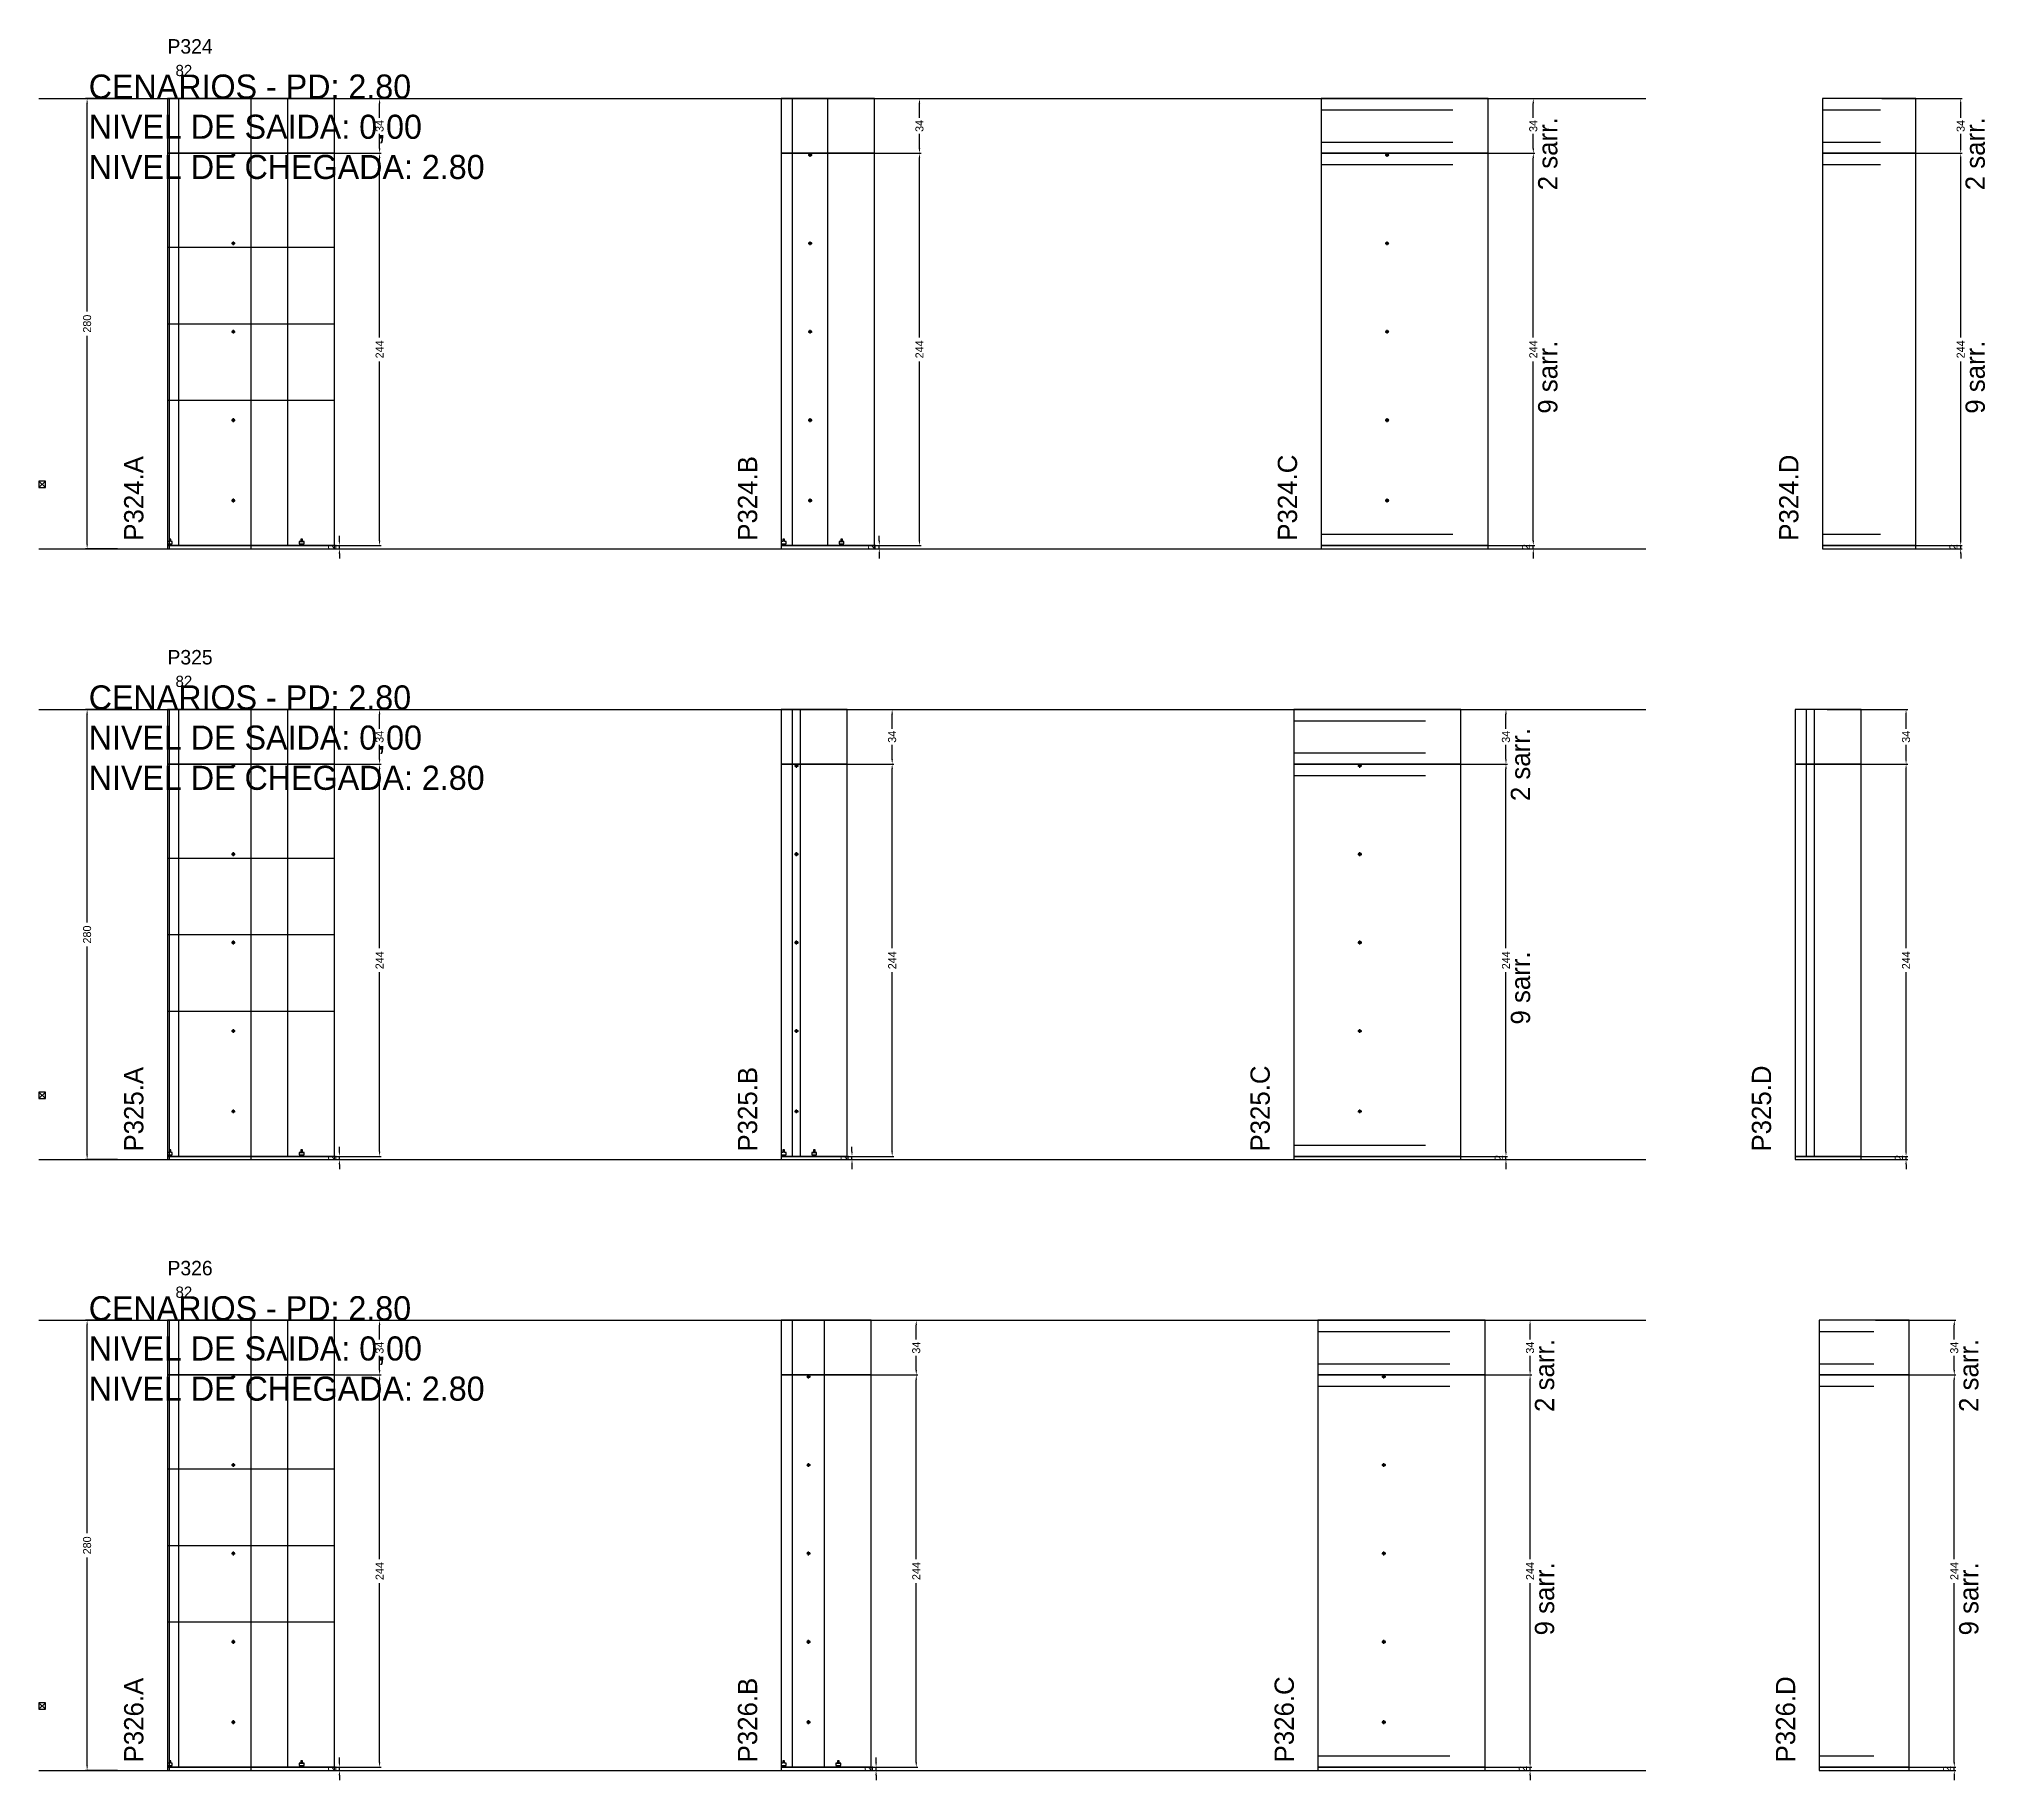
# Model space of a CAD drawing. Header units: centimetres. Extents: x -12000 to 4089, y -6086 to 2114.
# Drawn here: x -7000 to -5789, y -3806 to -2723 of the extents above; entities that cross this region are included whole.
import ezdxf

# ---------------------------------------------------------------- set-up
doc = ezdxf.new("R2010")
doc.units = ezdxf.units.CM
doc.linetypes.add('DASHED', pattern=[2, -2])
for name, color, linetype in [('CHAPA', 140, 'Continuous'), ('COTA', 241, 'Continuous'), ('COTAS FURACAO', 16, 'Continuous'), ('Madeira', 30, 'Continuous'), ('MEIO_PONT', 160, 'Continuous'), ('NOMENCLATURA', 7, 'Continuous'), ('Nível', 160, 'Continuous'), ('Painéis', 200, 'Continuous'), ('Perfil Metálico', 150, 'Continuous'), ('SARR_2.2x7', 40, 'Continuous'), ('texto', 7, 'Continuous'), ('TEXTO_GERAL', 7, 'Continuous')]:
    doc.layers.add(name, color=color, linetype=linetype)
doc.dimstyles.new('PAINEL-NOVA', dxfattribs={"dimtxt": 5, "dimasz": 3, "dimexe": 1, "dimexo": 1, "dimgap": 1, "dimtad": 1, "dimcen": 2.5, "dimazin": 3, "dimtfac": 1, "dimtmove": 0, "dimatfit": 3})

msp = doc.modelspace()

# ---------------------------------------------------------------- texts
at = {"layer": 'NOMENCLATURA'}
for s, p in [('CENARIOS - PD: 2.80', (-6969, -2760)), ('NIVEL DE SAIDA: 0,00', (-6969, -2785)), ('NIVEL DE CHEGADA: 2.80', (-6969, -2810)), ('CENARIOS - PD: 2.80', (-6969, -3140)), ('NIVEL DE SAIDA: 0,00', (-6969, -3165)), ('NIVEL DE CHEGADA: 2.80', (-6969, -3190)), ('CENARIOS - PD: 2.80', (-6969, -3520)), ('NIVEL DE SAIDA: 0,00', (-6969, -3545)), ('NIVEL DE CHEGADA: 2.80', (-6969, -3570))]:
    msp.add_text(s, height=15, dxfattribs=at).set_placement(p)
for s, p in [('2 sarr.', (-6055, -2817)), ('2 sarr.', (-5789, -2817)), ('9 sarr.', (-6055, -2956)), ('9 sarr.', (-5789, -2956)), ('P324.A', (-6935, -3035)), ('P324.B', (-6553, -3035)), ('P324.C', (-6217, -3035)), ('P324.D', (-5905, -3035)), ('2 sarr.', (-6072, -3197)), ('9 sarr.', (-6072, -3336)), ('P325.A', (-6935, -3415)), ('P325.B', (-6553, -3415)), ('P325.C', (-6234, -3415)), ('P325.D', (-5922, -3415)), ('2 sarr.', (-6057, -3577)), ('2 sarr.', (-5793, -3577)), ('9 sarr.', (-6057, -3716)), ('9 sarr.', (-5793, -3716)), ('P326.A', (-6935, -3795)), ('P326.C', (-6219, -3795)), ('P326.D', (-5907, -3795)), ('P326.B', (-6553, -3795))]:
    msp.add_text(s, height=12, rotation=90, dxfattribs=at).set_placement(p)
at = {"layer": 'texto'}
for p in [(-6915, -2746), (-6915, -3126), (-6915, -3506)]:
    msp.add_text('82', height=7, dxfattribs=at).set_placement(p)
at = {"layer": 'TEXTO_GERAL'}
for s, p in [('P324', (-6920, -2732)), ('P325', (-6920, -3112)), ('P326', (-6920, -3492))]:
    msp.add_text(s, height=9, dxfattribs=at).set_placement(p)

# ---------------------------------------------------------------- blocks, each defined once
blk = doc.blocks.new('_CLOSEDFILLED')
at = {"color": 0, "linetype": 'BYBLOCK'}
blk.add_solid([(-1, 0.16), (0, 0), (-1, -0.16)], dxfattribs=at)
blk = doc.blocks.new('*D235')
for p, q in [((-6951, -3520), (-6971, -3520)), ((-6970, -3652.5), (-6970, -3523)), ((-6970, -3797), (-6970, -3667.5)), ((-6951, -3800), (-6971, -3800))]:
    blk.add_line(p, q)
at = {"layer": 'Defpoints'}
for p in [(-6950, -3520), (-6970, -3800), (-6950, -3800)]:
    blk.add_point(p, dxfattribs=at)
at = {"layer": 'COTA', "xscale": 3, "yscale": 3}
for p, rotation in [((-6970, -3520), 90), ((-6970, -3800), 270)]:
    blk.add_blockref('_CLOSEDFILLED', p, dxfattribs=dict(at, rotation=rotation))
at = {"layer": 'COTA', "insert": (-6970, -3660), "char_height": 5, "attachment_point": 5, "rotation": 90}
blk.add_mtext('280', dxfattribs=at)
blk = doc.blocks.new('MULDURA')
at = {"layer": 'Paineis'}
for p, q in [((0, 0), (4, 4)), ((4, 0), (0, 4))]:
    blk.add_line(p, q, dxfattribs=at)
blk.add_lwpolyline([(0, 0), (4, 0), (4, 4), (0, 4)], close=True, dxfattribs=at)
blk = doc.blocks.new('*D237')
for p, q in [((-6837, -3554), (-6787, -3554)), ((-6788, -3668.5), (-6788, -3557)), ((-6788, -3795), (-6788, -3683.5)), ((-6837, -3798), (-6787, -3798))]:
    blk.add_line(p, q)
at = {"layer": 'Defpoints'}
for p in [(-6838, -3554), (-6838, -3798), (-6788, -3798)]:
    blk.add_point(p, dxfattribs=at)
at = {"layer": 'COTA', "xscale": 3, "yscale": 3}
for p, rotation in [((-6788, -3554), 90), ((-6788, -3798), 270)]:
    blk.add_blockref('_CLOSEDFILLED', p, dxfattribs=dict(at, rotation=rotation))
at = {"layer": 'COTA', "insert": (-6788, -3676), "char_height": 5, "attachment_point": 5, "rotation": 90}
blk.add_mtext('244', dxfattribs=at)
blk = doc.blocks.new('*D238')
for p, q in [((-6837, -3520), (-6787, -3520)), ((-6788, -3532), (-6788, -3523)), ((-6788, -3551), (-6788, -3542)), ((-6837, -3554), (-6787, -3554))]:
    blk.add_line(p, q)
at = {"layer": 'Defpoints'}
for p in [(-6838, -3520), (-6838, -3554), (-6788, -3554)]:
    blk.add_point(p, dxfattribs=at)
at = {"layer": 'COTA', "xscale": 3, "yscale": 3}
for p, rotation in [((-6788, -3520), 90), ((-6788, -3554), 270)]:
    blk.add_blockref('_CLOSEDFILLED', p, dxfattribs=dict(at, rotation=rotation))
at = {"layer": 'COTA', "insert": (-6788, -3537), "char_height": 5, "attachment_point": 5, "rotation": 90}
blk.add_mtext('34', dxfattribs=at)
blk = doc.blocks.new('SLIPTEE')
at = {"layer": 'Paineis'}
blk.add_lwpolyline([(0, 0), (3, 0), (3, 1.5), (2, 1.5), (2, 3), (1, 3), (1, 1.5), (0, 1.5)], close=True, dxfattribs=at)
blk = doc.blocks.new('SLIPTDD')
at = {"layer": 'Paineis'}
blk.add_line((0, 1.5), (3, 1.5), dxfattribs=at)
blk.add_lwpolyline([(0, 0), (3, 0), (3, 1.5), (2, 1.5), (2, 3), (1, 3), (1, 1.5), (0, 1.5)], close=True, dxfattribs=at)
blk = doc.blocks.new('furacao')
at = {"layer": 'COTAS FURACAO'}
for p, q in [((-1.2, 0), (1.2, 0)), ((0, -1.2), (0, 1.2))]:
    blk.add_line(p, q, dxfattribs=at)
blk.add_circle((0, 0), 0.8, dxfattribs=at)
blk = doc.blocks.new('*D240')
for p, q in [((-6503, -3554), (-6453, -3554)), ((-6454, -3668.5), (-6454, -3557)), ((-6454, -3795), (-6454, -3683.5)), ((-6503, -3798), (-6453, -3798))]:
    blk.add_line(p, q)
at = {"layer": 'Defpoints'}
for p in [(-6504, -3554), (-6504, -3798), (-6454, -3798)]:
    blk.add_point(p, dxfattribs=at)
at = {"layer": 'COTA', "xscale": 3, "yscale": 3}
for p, rotation in [((-6454, -3554), 90), ((-6454, -3798), 270)]:
    blk.add_blockref('_CLOSEDFILLED', p, dxfattribs=dict(at, rotation=rotation))
at = {"layer": 'COTA', "insert": (-6454, -3676), "char_height": 5, "attachment_point": 5, "rotation": 90}
blk.add_mtext('244', dxfattribs=at)
blk = doc.blocks.new('*D241')
for p, q in [((-6503, -3520), (-6453, -3520)), ((-6454, -3532), (-6454, -3523)), ((-6454, -3551), (-6454, -3542)), ((-6503, -3554), (-6453, -3554))]:
    blk.add_line(p, q)
at = {"layer": 'Defpoints'}
for p in [(-6504, -3520), (-6504, -3554), (-6454, -3554)]:
    blk.add_point(p, dxfattribs=at)
at = {"layer": 'COTA', "xscale": 3, "yscale": 3}
for p, rotation in [((-6454, -3520), 90), ((-6454, -3554), 270)]:
    blk.add_blockref('_CLOSEDFILLED', p, dxfattribs=dict(at, rotation=rotation))
at = {"layer": 'COTA', "insert": (-6454, -3537), "char_height": 5, "attachment_point": 5, "rotation": 90}
blk.add_mtext('34', dxfattribs=at)
blk = doc.blocks.new('*D243')
for p, q in [((-6121, -3554), (-6071, -3554)), ((-6072, -3668.5), (-6072, -3557)), ((-6072, -3795), (-6072, -3683.5)), ((-6121, -3798), (-6071, -3798))]:
    blk.add_line(p, q)
at = {"layer": 'Defpoints'}
for p in [(-6122, -3554), (-6122, -3798), (-6072, -3798)]:
    blk.add_point(p, dxfattribs=at)
at = {"layer": 'COTA', "xscale": 3, "yscale": 3}
for p, rotation in [((-6072, -3554), 90), ((-6072, -3798), 270)]:
    blk.add_blockref('_CLOSEDFILLED', p, dxfattribs=dict(at, rotation=rotation))
at = {"layer": 'COTA', "insert": (-6072, -3676), "char_height": 5, "attachment_point": 5, "rotation": 90}
blk.add_mtext('244', dxfattribs=at)
blk = doc.blocks.new('*D244')
for p, q in [((-6121, -3520), (-6071, -3520)), ((-6072, -3532), (-6072, -3523)), ((-6072, -3551), (-6072, -3542)), ((-6121, -3554), (-6071, -3554))]:
    blk.add_line(p, q)
at = {"layer": 'Defpoints'}
for p in [(-6122, -3520), (-6122, -3554), (-6072, -3554)]:
    blk.add_point(p, dxfattribs=at)
at = {"layer": 'COTA', "xscale": 3, "yscale": 3}
for p, rotation in [((-6072, -3520), 90), ((-6072, -3554), 270)]:
    blk.add_blockref('_CLOSEDFILLED', p, dxfattribs=dict(at, rotation=rotation))
at = {"layer": 'COTA', "insert": (-6072, -3537), "char_height": 5, "attachment_point": 5, "rotation": 90}
blk.add_mtext('34', dxfattribs=at)
blk = doc.blocks.new('*D246')
for p, q in [((-5857, -3554), (-5807, -3554)), ((-5808, -3668.5), (-5808, -3557)), ((-5808, -3795), (-5808, -3683.5)), ((-5857, -3798), (-5807, -3798))]:
    blk.add_line(p, q)
at = {"layer": 'Defpoints'}
for p in [(-5858, -3554), (-5858, -3798), (-5808, -3798)]:
    blk.add_point(p, dxfattribs=at)
at = {"layer": 'COTA', "xscale": 3, "yscale": 3}
for p, rotation in [((-5808, -3554), 90), ((-5808, -3798), 270)]:
    blk.add_blockref('_CLOSEDFILLED', p, dxfattribs=dict(at, rotation=rotation))
at = {"layer": 'COTA', "insert": (-5808, -3676), "char_height": 5, "attachment_point": 5, "rotation": 90}
blk.add_mtext('244', dxfattribs=at)
blk = doc.blocks.new('*D247')
for p, q in [((-5857, -3520), (-5807, -3520)), ((-5808, -3532), (-5808, -3523)), ((-5808, -3551), (-5808, -3542)), ((-5857, -3554), (-5807, -3554))]:
    blk.add_line(p, q)
at = {"layer": 'Defpoints'}
for p in [(-5858, -3520), (-5858, -3554), (-5808, -3554)]:
    blk.add_point(p, dxfattribs=at)
at = {"layer": 'COTA', "xscale": 3, "yscale": 3}
for p, rotation in [((-5808, -3520), 90), ((-5808, -3554), 270)]:
    blk.add_blockref('_CLOSEDFILLED', p, dxfattribs=dict(at, rotation=rotation))
at = {"layer": 'COTA', "insert": (-5808, -3537), "char_height": 5, "attachment_point": 5, "rotation": 90}
blk.add_mtext('34', dxfattribs=at)
blk = doc.blocks.new('*D209')
for p, q in [((-6951, -3140), (-6971, -3140)), ((-6970, -3272.5), (-6970, -3143)), ((-6970, -3417), (-6970, -3287.5)), ((-6951, -3420), (-6971, -3420))]:
    blk.add_line(p, q)
at = {"layer": 'Defpoints'}
for p in [(-6950, -3140), (-6970, -3420), (-6950, -3420)]:
    blk.add_point(p, dxfattribs=at)
at = {"layer": 'COTA', "xscale": 3, "yscale": 3}
for p, rotation in [((-6970, -3140), 90), ((-6970, -3420), 270)]:
    blk.add_blockref('_CLOSEDFILLED', p, dxfattribs=dict(at, rotation=rotation))
at = {"layer": 'COTA', "insert": (-6970, -3280), "char_height": 5, "attachment_point": 5, "rotation": 90}
blk.add_mtext('280', dxfattribs=at)
blk = doc.blocks.new('*D211')
for p, q in [((-6837, -3174), (-6787, -3174)), ((-6788, -3288.5), (-6788, -3177)), ((-6788, -3415), (-6788, -3303.5)), ((-6837, -3418), (-6787, -3418))]:
    blk.add_line(p, q)
at = {"layer": 'Defpoints'}
for p in [(-6838, -3174), (-6838, -3418), (-6788, -3418)]:
    blk.add_point(p, dxfattribs=at)
at = {"layer": 'COTA', "xscale": 3, "yscale": 3}
for p, rotation in [((-6788, -3174), 90), ((-6788, -3418), 270)]:
    blk.add_blockref('_CLOSEDFILLED', p, dxfattribs=dict(at, rotation=rotation))
at = {"layer": 'COTA', "insert": (-6788, -3296), "char_height": 5, "attachment_point": 5, "rotation": 90}
blk.add_mtext('244', dxfattribs=at)
blk = doc.blocks.new('*D212')
for p, q in [((-6837, -3140), (-6787, -3140)), ((-6788, -3152), (-6788, -3143)), ((-6788, -3171), (-6788, -3162)), ((-6837, -3174), (-6787, -3174))]:
    blk.add_line(p, q)
at = {"layer": 'Defpoints'}
for p in [(-6838, -3140), (-6838, -3174), (-6788, -3174)]:
    blk.add_point(p, dxfattribs=at)
at = {"layer": 'COTA', "xscale": 3, "yscale": 3}
for p, rotation in [((-6788, -3140), 90), ((-6788, -3174), 270)]:
    blk.add_blockref('_CLOSEDFILLED', p, dxfattribs=dict(at, rotation=rotation))
at = {"layer": 'COTA', "insert": (-6788, -3157), "char_height": 5, "attachment_point": 5, "rotation": 90}
blk.add_mtext('34', dxfattribs=at)
blk = doc.blocks.new('*D214')
for p, q in [((-6518, -3174), (-6468, -3174)), ((-6469, -3288.5), (-6469, -3177)), ((-6469, -3415), (-6469, -3303.5)), ((-6518, -3418), (-6468, -3418))]:
    blk.add_line(p, q)
at = {"layer": 'Defpoints'}
for p in [(-6519, -3174), (-6519, -3418), (-6469, -3418)]:
    blk.add_point(p, dxfattribs=at)
at = {"layer": 'COTA', "xscale": 3, "yscale": 3}
for p, rotation in [((-6469, -3174), 90), ((-6469, -3418), 270)]:
    blk.add_blockref('_CLOSEDFILLED', p, dxfattribs=dict(at, rotation=rotation))
at = {"layer": 'COTA', "insert": (-6469, -3296), "char_height": 5, "attachment_point": 5, "rotation": 90}
blk.add_mtext('244', dxfattribs=at)
blk = doc.blocks.new('*D215')
for p, q in [((-6518, -3140), (-6468, -3140)), ((-6469, -3152), (-6469, -3143)), ((-6469, -3171), (-6469, -3162)), ((-6518, -3174), (-6468, -3174))]:
    blk.add_line(p, q)
at = {"layer": 'Defpoints'}
for p in [(-6519, -3140), (-6519, -3174), (-6469, -3174)]:
    blk.add_point(p, dxfattribs=at)
at = {"layer": 'COTA', "xscale": 3, "yscale": 3}
for p, rotation in [((-6469, -3140), 90), ((-6469, -3174), 270)]:
    blk.add_blockref('_CLOSEDFILLED', p, dxfattribs=dict(at, rotation=rotation))
at = {"layer": 'COTA', "insert": (-6469, -3157), "char_height": 5, "attachment_point": 5, "rotation": 90}
blk.add_mtext('34', dxfattribs=at)
blk = doc.blocks.new('*D217')
for p, q in [((-6136, -3174), (-6086, -3174)), ((-6087, -3288.5), (-6087, -3177)), ((-6087, -3415), (-6087, -3303.5)), ((-6136, -3418), (-6086, -3418))]:
    blk.add_line(p, q)
at = {"layer": 'Defpoints'}
for p in [(-6137, -3174), (-6137, -3418), (-6087, -3418)]:
    blk.add_point(p, dxfattribs=at)
at = {"layer": 'COTA', "xscale": 3, "yscale": 3}
for p, rotation in [((-6087, -3174), 90), ((-6087, -3418), 270)]:
    blk.add_blockref('_CLOSEDFILLED', p, dxfattribs=dict(at, rotation=rotation))
at = {"layer": 'COTA', "insert": (-6087, -3296), "char_height": 5, "attachment_point": 5, "rotation": 90}
blk.add_mtext('244', dxfattribs=at)
blk = doc.blocks.new('*D218')
for p, q in [((-6136, -3140), (-6086, -3140)), ((-6087, -3152), (-6087, -3143)), ((-6087, -3171), (-6087, -3162)), ((-6136, -3174), (-6086, -3174))]:
    blk.add_line(p, q)
at = {"layer": 'Defpoints'}
for p in [(-6137, -3140), (-6137, -3174), (-6087, -3174)]:
    blk.add_point(p, dxfattribs=at)
at = {"layer": 'COTA', "xscale": 3, "yscale": 3}
for p, rotation in [((-6087, -3140), 90), ((-6087, -3174), 270)]:
    blk.add_blockref('_CLOSEDFILLED', p, dxfattribs=dict(at, rotation=rotation))
at = {"layer": 'COTA', "insert": (-6087, -3157), "char_height": 5, "attachment_point": 5, "rotation": 90}
blk.add_mtext('34', dxfattribs=at)
blk = doc.blocks.new('*D220')
for p, q in [((-5887, -3174), (-5837, -3174)), ((-5838, -3288.5), (-5838, -3177)), ((-5838, -3415), (-5838, -3303.5)), ((-5887, -3418), (-5837, -3418))]:
    blk.add_line(p, q)
at = {"layer": 'Defpoints'}
for p in [(-5888, -3174), (-5888, -3418), (-5838, -3418)]:
    blk.add_point(p, dxfattribs=at)
at = {"layer": 'COTA', "xscale": 3, "yscale": 3}
for p, rotation in [((-5838, -3174), 90), ((-5838, -3418), 270)]:
    blk.add_blockref('_CLOSEDFILLED', p, dxfattribs=dict(at, rotation=rotation))
at = {"layer": 'COTA', "insert": (-5838, -3296), "char_height": 5, "attachment_point": 5, "rotation": 90}
blk.add_mtext('244', dxfattribs=at)
blk = doc.blocks.new('*D221')
for p, q in [((-5887, -3140), (-5837, -3140)), ((-5838, -3152), (-5838, -3143)), ((-5838, -3171), (-5838, -3162)), ((-5887, -3174), (-5837, -3174))]:
    blk.add_line(p, q)
at = {"layer": 'Defpoints'}
for p in [(-5888, -3140), (-5888, -3174), (-5838, -3174)]:
    blk.add_point(p, dxfattribs=at)
at = {"layer": 'COTA', "xscale": 3, "yscale": 3}
for p, rotation in [((-5838, -3140), 90), ((-5838, -3174), 270)]:
    blk.add_blockref('_CLOSEDFILLED', p, dxfattribs=dict(at, rotation=rotation))
at = {"layer": 'COTA', "insert": (-5838, -3157), "char_height": 5, "attachment_point": 5, "rotation": 90}
blk.add_mtext('34', dxfattribs=at)
blk = doc.blocks.new('*D183')
for p, q in [((-6951, -2760), (-6971, -2760)), ((-6970, -2892.5), (-6970, -2763)), ((-6970, -3037), (-6970, -2907.5)), ((-6951, -3040), (-6971, -3040))]:
    blk.add_line(p, q)
at = {"layer": 'Defpoints'}
for p in [(-6950, -2760), (-6970, -3040), (-6950, -3040)]:
    blk.add_point(p, dxfattribs=at)
at = {"layer": 'COTA', "xscale": 3, "yscale": 3}
for p, rotation in [((-6970, -2760), 90), ((-6970, -3040), 270)]:
    blk.add_blockref('_CLOSEDFILLED', p, dxfattribs=dict(at, rotation=rotation))
at = {"layer": 'COTA', "insert": (-6970, -2900), "char_height": 5, "attachment_point": 5, "rotation": 90}
blk.add_mtext('280', dxfattribs=at)
blk = doc.blocks.new('*D185')
for p, q in [((-6837, -2794), (-6787, -2794)), ((-6788, -2908.5), (-6788, -2797)), ((-6788, -3035), (-6788, -2923.5)), ((-6837, -3038), (-6787, -3038))]:
    blk.add_line(p, q)
at = {"layer": 'Defpoints'}
for p in [(-6838, -2794), (-6838, -3038), (-6788, -3038)]:
    blk.add_point(p, dxfattribs=at)
at = {"layer": 'COTA', "xscale": 3, "yscale": 3}
for p, rotation in [((-6788, -2794), 90), ((-6788, -3038), 270)]:
    blk.add_blockref('_CLOSEDFILLED', p, dxfattribs=dict(at, rotation=rotation))
at = {"layer": 'COTA', "insert": (-6788, -2916), "char_height": 5, "attachment_point": 5, "rotation": 90}
blk.add_mtext('244', dxfattribs=at)
blk = doc.blocks.new('*D186')
for p, q in [((-6837, -2760), (-6787, -2760)), ((-6788, -2772), (-6788, -2763)), ((-6788, -2791), (-6788, -2782)), ((-6837, -2794), (-6787, -2794))]:
    blk.add_line(p, q)
at = {"layer": 'Defpoints'}
for p in [(-6838, -2760), (-6838, -2794), (-6788, -2794)]:
    blk.add_point(p, dxfattribs=at)
at = {"layer": 'COTA', "xscale": 3, "yscale": 3}
for p, rotation in [((-6788, -2760), 90), ((-6788, -2794), 270)]:
    blk.add_blockref('_CLOSEDFILLED', p, dxfattribs=dict(at, rotation=rotation))
at = {"layer": 'COTA', "insert": (-6788, -2777), "char_height": 5, "attachment_point": 5, "rotation": 90}
blk.add_mtext('34', dxfattribs=at)
blk = doc.blocks.new('*D188')
for p, q in [((-6501, -2794), (-6451, -2794)), ((-6452, -2908.5), (-6452, -2797)), ((-6452, -3035), (-6452, -2923.5)), ((-6501, -3038), (-6451, -3038))]:
    blk.add_line(p, q)
at = {"layer": 'Defpoints'}
for p in [(-6502, -2794), (-6502, -3038), (-6452, -3038)]:
    blk.add_point(p, dxfattribs=at)
at = {"layer": 'COTA', "xscale": 3, "yscale": 3}
for p, rotation in [((-6452, -2794), 90), ((-6452, -3038), 270)]:
    blk.add_blockref('_CLOSEDFILLED', p, dxfattribs=dict(at, rotation=rotation))
at = {"layer": 'COTA', "insert": (-6452, -2916), "char_height": 5, "attachment_point": 5, "rotation": 90}
blk.add_mtext('244', dxfattribs=at)
blk = doc.blocks.new('*D189')
for p, q in [((-6501, -2760), (-6451, -2760)), ((-6452, -2772), (-6452, -2763)), ((-6452, -2791), (-6452, -2782)), ((-6501, -2794), (-6451, -2794))]:
    blk.add_line(p, q)
at = {"layer": 'Defpoints'}
for p in [(-6502, -2760), (-6502, -2794), (-6452, -2794)]:
    blk.add_point(p, dxfattribs=at)
at = {"layer": 'COTA', "xscale": 3, "yscale": 3}
for p, rotation in [((-6452, -2760), 90), ((-6452, -2794), 270)]:
    blk.add_blockref('_CLOSEDFILLED', p, dxfattribs=dict(at, rotation=rotation))
at = {"layer": 'COTA', "insert": (-6452, -2777), "char_height": 5, "attachment_point": 5, "rotation": 90}
blk.add_mtext('34', dxfattribs=at)
blk = doc.blocks.new('*D191')
for p, q in [((-6119, -2794), (-6069, -2794)), ((-6070, -2908.5), (-6070, -2797)), ((-6070, -3035), (-6070, -2923.5)), ((-6119, -3038), (-6069, -3038))]:
    blk.add_line(p, q)
at = {"layer": 'Defpoints'}
for p in [(-6120, -2794), (-6120, -3038), (-6070, -3038)]:
    blk.add_point(p, dxfattribs=at)
at = {"layer": 'COTA', "xscale": 3, "yscale": 3}
for p, rotation in [((-6070, -2794), 90), ((-6070, -3038), 270)]:
    blk.add_blockref('_CLOSEDFILLED', p, dxfattribs=dict(at, rotation=rotation))
at = {"layer": 'COTA', "insert": (-6070, -2916), "char_height": 5, "attachment_point": 5, "rotation": 90}
blk.add_mtext('244', dxfattribs=at)
blk = doc.blocks.new('*D192')
for p, q in [((-6119, -2760), (-6069, -2760)), ((-6070, -2772), (-6070, -2763)), ((-6070, -2791), (-6070, -2782)), ((-6119, -2794), (-6069, -2794))]:
    blk.add_line(p, q)
at = {"layer": 'Defpoints'}
for p in [(-6120, -2760), (-6120, -2794), (-6070, -2794)]:
    blk.add_point(p, dxfattribs=at)
at = {"layer": 'COTA', "xscale": 3, "yscale": 3}
for p, rotation in [((-6070, -2760), 90), ((-6070, -2794), 270)]:
    blk.add_blockref('_CLOSEDFILLED', p, dxfattribs=dict(at, rotation=rotation))
at = {"layer": 'COTA', "insert": (-6070, -2777), "char_height": 5, "attachment_point": 5, "rotation": 90}
blk.add_mtext('34', dxfattribs=at)
blk = doc.blocks.new('*D194')
for p, q in [((-5853, -2794), (-5803, -2794)), ((-5804, -2908.5), (-5804, -2797)), ((-5804, -3035), (-5804, -2923.5)), ((-5853, -3038), (-5803, -3038))]:
    blk.add_line(p, q)
at = {"layer": 'Defpoints'}
for p in [(-5854, -2794), (-5854, -3038), (-5804, -3038)]:
    blk.add_point(p, dxfattribs=at)
at = {"layer": 'COTA', "xscale": 3, "yscale": 3}
for p, rotation in [((-5804, -2794), 90), ((-5804, -3038), 270)]:
    blk.add_blockref('_CLOSEDFILLED', p, dxfattribs=dict(at, rotation=rotation))
at = {"layer": 'COTA', "insert": (-5804, -2916), "char_height": 5, "attachment_point": 5, "rotation": 90}
blk.add_mtext('244', dxfattribs=at)
blk = doc.blocks.new('*D195')
for p, q in [((-5853, -2760), (-5803, -2760)), ((-5804, -2772), (-5804, -2763)), ((-5804, -2791), (-5804, -2782)), ((-5853, -2794), (-5803, -2794))]:
    blk.add_line(p, q)
at = {"layer": 'Defpoints'}
for p in [(-5854, -2760), (-5854, -2794), (-5804, -2794)]:
    blk.add_point(p, dxfattribs=at)
at = {"layer": 'COTA', "xscale": 3, "yscale": 3}
for p, rotation in [((-5804, -2760), 90), ((-5804, -2794), 270)]:
    blk.add_blockref('_CLOSEDFILLED', p, dxfattribs=dict(at, rotation=rotation))
at = {"layer": 'COTA', "insert": (-5804, -2777), "char_height": 5, "attachment_point": 5, "rotation": 90}
blk.add_mtext('34', dxfattribs=at)

# ---------------------------------------------------------------- dimensions: what is measured, and where the dimension line sits
at = {"layer": 'COTA'}
for base, p1, p2, picture, middle in [((-6970, -3040), (-6950, -3040), (-6950, -2760), '*D183', (-6970, -2900)), ((-6788, -2794), (-6838, -2794), (-6838, -2760), '*D186', (-6788, -2777)), ((-6452, -2794), (-6502, -2794), (-6502, -2760), '*D189', (-6452, -2777)), ((-6070, -2794), (-6120, -2794), (-6120, -2760), '*D192', (-6070, -2777)), ((-5804, -2794), (-5854, -2794), (-5854, -2760), '*D195', (-5804, -2777)), ((-6788, -3038), (-6838, -3038), (-6838, -2794), '*D185', (-6788, -2916)), ((-6452, -3038), (-6502, -3038), (-6502, -2794), '*D188', (-6452, -2916)), ((-6070, -3038), (-6120, -3038), (-6120, -2794), '*D191', (-6070, -2916)), ((-5804, -3038), (-5854, -3038), (-5854, -2794), '*D194', (-5804, -2916)), ((-6970, -3420), (-6950, -3420), (-6950, -3140), '*D209', (-6970, -3280)), ((-6788, -3174), (-6838, -3174), (-6838, -3140), '*D212', (-6788, -3157)), ((-6469, -3174), (-6519, -3174), (-6519, -3140), '*D215', (-6469, -3157)), ((-6087, -3174), (-6137, -3174), (-6137, -3140), '*D218', (-6087, -3157)), ((-5838, -3174), (-5888, -3174), (-5888, -3140), '*D221', (-5838, -3157)), ((-6788, -3418), (-6838, -3418), (-6838, -3174), '*D211', (-6788, -3296)), ((-6469, -3418), (-6519, -3418), (-6519, -3174), '*D214', (-6469, -3296)), ((-6087, -3418), (-6137, -3418), (-6137, -3174), '*D217', (-6087, -3296)), ((-5838, -3418), (-5888, -3418), (-5888, -3174), '*D220', (-5838, -3296)), ((-6970, -3800), (-6950, -3800), (-6950, -3520), '*D235', (-6970, -3660)), ((-6788, -3554), (-6838, -3554), (-6838, -3520), '*D238', (-6788, -3537)), ((-6454, -3554), (-6504, -3554), (-6504, -3520), '*D241', (-6454, -3537)), ((-6072, -3554), (-6122, -3554), (-6122, -3520), '*D244', (-6072, -3537)), ((-5808, -3554), (-5858, -3554), (-5858, -3520), '*D247', (-5808, -3537)), ((-6788, -3798), (-6838, -3798), (-6838, -3554), '*D237', (-6788, -3676)), ((-6454, -3798), (-6504, -3798), (-6504, -3554), '*D240', (-6454, -3676)), ((-6072, -3798), (-6122, -3798), (-6122, -3554), '*D243', (-6072, -3676)), ((-5808, -3798), (-5858, -3798), (-5858, -3554), '*D246', (-5808, -3676))]:
    dim = msp.add_linear_dim(base=base, p1=p1, p2=p2, angle=90, dimstyle='PAINEL-NOVA', dxfattribs=at)
    dim.commit()
    dim.dimension.update_dxf_attribs({"geometry": picture, "text_midpoint": middle})
for base, p1, p2 in [((-6813, -3040), (-6838, -3040), (-6838, -3038)), ((-6477, -3040), (-6502, -3040), (-6502, -3038)), ((-6070, -3040), (-6120, -3040), (-6120, -3038)), ((-5804, -3040), (-5854, -3040), (-5854, -3038)), ((-6813, -3420), (-6838, -3420), (-6838, -3418)), ((-6494, -3420), (-6519, -3420), (-6519, -3418)), ((-6087, -3420), (-6137, -3420), (-6137, -3418)), ((-5838, -3420), (-5888, -3420), (-5888, -3418)), ((-6813, -3800), (-6838, -3800), (-6838, -3798)), ((-6479, -3800), (-6504, -3800), (-6504, -3798)), ((-6072, -3800), (-6122, -3800), (-6122, -3798)), ((-5808, -3800), (-5858, -3800), (-5858, -3798))]:
    msp.add_linear_dim(base=base, p1=p1, p2=p2, angle=90, dimstyle='PAINEL-NOVA', dxfattribs=at).render()

# ---------------------------------------------------------------- linework, layer by layer
at = {"layer": 'CHAPA'}
for points in [[(-6920, -3040), (-6918.8, -3040), (-6918.8, -2760), (-6920, -2760)], [(-6920, -3420), (-6918.8, -3420), (-6918.8, -3140), (-6920, -3140)], [(-6920, -3800), (-6918.8, -3800), (-6918.8, -3520), (-6920, -3520)]]:
    msp.add_lwpolyline(points, close=True, dxfattribs=at)
at = {"layer": 'Madeira'}
for points in [[(-6920, -2852.4), (-6816, -2852.4)], [(-6920, -2947.6), (-6816, -2947.6)], [(-6920, -3232.4), (-6816, -3232.4)], [(-6920, -3327.6), (-6816, -3327.6)], [(-6920, -3612.4), (-6816, -3612.4)], [(-6920, -3707.6), (-6816, -3707.6)]]:
    msp.add_lwpolyline(points, dxfattribs=at)
at = {"layer": 'MEIO_PONT'}
for points in [[(-6920, -2900), (-6816, -2900)], [(-6920, -3280), (-6816, -3280)], [(-6920, -3660), (-6816, -3660)]]:
    msp.add_lwpolyline(points, dxfattribs=at)
at = {"layer": 'Nível', "linetype": 'DASHED'}
for points in [[(-7000, -2760), (-6000, -2760)], [(-7000, -3040), (-6000, -3040)], [(-7000, -3140), (-6000, -3140)], [(-7000, -3420), (-6000, -3420)], [(-7000, -3520), (-6000, -3520)], [(-7000, -3800), (-6000, -3800)]]:
    msp.add_lwpolyline(points, dxfattribs=at)
at = {"layer": 'Painéis'}
for points in [[(-6920, -2794), (-6816, -2794), (-6816, -2760), (-6920, -2760)], [(-6920, -3040), (-6816, -3040), (-6816, -2760), (-6920, -2760)], [(-6538, -2794), (-6480, -2794), (-6480, -2760), (-6538, -2760)], [(-6202, -2794), (-6098, -2794), (-6098, -2760), (-6202, -2760)], [(-5890, -2794), (-5832, -2794), (-5832, -2760), (-5890, -2760)], [(-6920, -3038), (-6816, -3038), (-6816, -2794), (-6920, -2794)], [(-6538, -3038), (-6480, -3038), (-6480, -2794), (-6538, -2794)], [(-6202, -3038), (-6098, -3038), (-6098, -2794), (-6202, -2794)], [(-5890, -3038), (-5832, -3038), (-5832, -2794), (-5890, -2794)], [(-6920, -3040), (-6816, -3040), (-6816, -3038), (-6920, -3038)], [(-6538, -3040), (-6480, -3040), (-6480, -3038), (-6538, -3038)], [(-6202, -3040), (-6098, -3040), (-6098, -3038), (-6202, -3038)], [(-5890, -3040), (-5832, -3040), (-5832, -3038), (-5890, -3038)], [(-6920, -3174), (-6816, -3174), (-6816, -3140), (-6920, -3140)], [(-6920, -3420), (-6816, -3420), (-6816, -3140), (-6920, -3140)], [(-6538, -3174), (-6497, -3174), (-6497, -3140), (-6538, -3140)], [(-6219, -3174), (-6115, -3174), (-6115, -3140), (-6219, -3140)], [(-5907, -3174), (-5866, -3174), (-5866, -3140), (-5907, -3140)], [(-6920, -3418), (-6816, -3418), (-6816, -3174), (-6920, -3174)], [(-6538, -3418), (-6497, -3418), (-6497, -3174), (-6538, -3174)], [(-6219, -3418), (-6115, -3418), (-6115, -3174), (-6219, -3174)], [(-5907, -3418), (-5866, -3418), (-5866, -3174), (-5907, -3174)], [(-6920, -3420), (-6816, -3420), (-6816, -3418), (-6920, -3418)], [(-6538, -3420), (-6497, -3420), (-6497, -3418), (-6538, -3418)], [(-6219, -3420), (-6115, -3420), (-6115, -3418), (-6219, -3418)], [(-5907, -3420), (-5866, -3420), (-5866, -3418), (-5907, -3418)], [(-6920, -3554), (-6816, -3554), (-6816, -3520), (-6920, -3520)], [(-6920, -3800), (-6816, -3800), (-6816, -3520), (-6920, -3520)], [(-6538, -3554), (-6482, -3554), (-6482, -3520), (-6538, -3520)], [(-6204, -3554), (-6100, -3554), (-6100, -3520), (-6204, -3520)], [(-5892, -3554), (-5836, -3554), (-5836, -3520), (-5892, -3520)], [(-6920, -3798), (-6816, -3798), (-6816, -3554), (-6920, -3554)], [(-6538, -3798), (-6482, -3798), (-6482, -3554), (-6538, -3554)], [(-6204, -3798), (-6100, -3798), (-6100, -3554), (-6204, -3554)], [(-5892, -3798), (-5836, -3798), (-5836, -3554), (-5892, -3554)], [(-6920, -3800), (-6816, -3800), (-6816, -3798), (-6920, -3798)], [(-6538, -3800), (-6482, -3800), (-6482, -3798), (-6538, -3798)], [(-6204, -3800), (-6100, -3800), (-6100, -3798), (-6204, -3798)], [(-5892, -3800), (-5836, -3800), (-5836, -3798), (-5892, -3798)]]:
    msp.add_lwpolyline(points, close=True, dxfattribs=at)
at = {"layer": 'Perfil Metálico'}
for p, q in [((-6868, -3040), (-6868, -2760)), ((-6868, -3420), (-6868, -3140)), ((-6868, -3800), (-6868, -3520))]:
    msp.add_line(p, q, dxfattribs=at)
at = {"layer": 'SARR_2.2x7'}
for points in [[(-6913, -2794), (-6913, -2760)], [(-6845, -2794), (-6845, -2760)], [(-6531, -2794), (-6531, -2760)], [(-6509, -2794), (-6509, -2760)], [(-6202, -2767), (-6120, -2767)], [(-5890, -2767), (-5854, -2767)], [(-6202, -2787), (-6120, -2787)], [(-5890, -2787), (-5854, -2787)], [(-6202, -2801), (-6120, -2801)], [(-5890, -2801), (-5854, -2801)], [(-6202, -3031), (-6120, -3031)], [(-5890, -3031), (-5854, -3031)], [(-6913, -3174), (-6913, -3140)], [(-6845, -3174), (-6845, -3140)], [(-6531, -3174), (-6531, -3140)], [(-6526, -3174), (-6526, -3140)], [(-6219, -3147), (-6137, -3147)], [(-5900, -3174), (-5900, -3140)], [(-5895, -3174), (-5895, -3140)], [(-6219, -3167), (-6137, -3167)], [(-6219, -3181), (-6137, -3181)], [(-6219, -3411), (-6137, -3411)], [(-6913, -3554), (-6913, -3520)], [(-6845, -3554), (-6845, -3520)], [(-6531, -3554), (-6531, -3520)], [(-6511, -3554), (-6511, -3520)], [(-6204, -3527), (-6122, -3527)], [(-5892, -3527), (-5858, -3527)], [(-6204, -3547), (-6122, -3547)], [(-5892, -3547), (-5858, -3547)], [(-6204, -3561), (-6122, -3561)], [(-5892, -3561), (-5858, -3561)], [(-6204, -3791), (-6122, -3791)], [(-5892, -3791), (-5858, -3791)]]:
    msp.add_lwpolyline(points, dxfattribs=at)
at = {"layer": 'SARR_2.2x7', "linetype": 'DASHED'}
for points in [[(-6913, -3038), (-6913, -2794)], [(-6845, -3038), (-6845, -2794)], [(-6531, -3038), (-6531, -2794)], [(-6509, -3038), (-6509, -2794)], [(-6913, -3418), (-6913, -3174)], [(-6845, -3418), (-6845, -3174)], [(-6531, -3418), (-6531, -3174)], [(-6526, -3418), (-6526, -3174)], [(-5900, -3418), (-5900, -3174)], [(-5895, -3418), (-5895, -3174)], [(-6913, -3798), (-6913, -3554)], [(-6845, -3798), (-6845, -3554)], [(-6531, -3798), (-6531, -3554)], [(-6511, -3798), (-6511, -3554)]]:
    msp.add_lwpolyline(points, dxfattribs=at)

# ---------------------------------------------------------------- block references
at = {"layer": 'COTA'}
for name, p in [('furacao', (-6879, -2795)), ('furacao', (-6520, -2795)), ('furacao', (-6161, -2795)), ('furacao', (-6879, -2850)), ('furacao', (-6520, -2850)), ('furacao', (-6161, -2850)), ('furacao', (-6879, -2905)), ('furacao', (-6520, -2905)), ('furacao', (-6161, -2905)), ('furacao', (-6879, -2960)), ('furacao', (-6520, -2960)), ('furacao', (-6161, -2960)), ('MULDURA', (-7000, -3002)), ('furacao', (-6879, -3010)), ('furacao', (-6520, -3010)), ('furacao', (-6161, -3010)), ('SLIPTEE', (-6920, -3037)), ('SLIPTDD', (-6838, -3037)), ('SLIPTEE', (-6538, -3037)), ('SLIPTDD', (-6502, -3037)), ('furacao', (-6879, -3175)), ('furacao', (-6528.5, -3175)), ('furacao', (-6178, -3175)), ('furacao', (-6879, -3230)), ('furacao', (-6528.5, -3230)), ('furacao', (-6178, -3230)), ('furacao', (-6879, -3285)), ('furacao', (-6528.5, -3285)), ('furacao', (-6178, -3285)), ('furacao', (-6879, -3340)), ('furacao', (-6528.5, -3340)), ('furacao', (-6178, -3340)), ('MULDURA', (-7000, -3382)), ('furacao', (-6879, -3390)), ('furacao', (-6528.5, -3390)), ('furacao', (-6178, -3390)), ('SLIPTEE', (-6920, -3417)), ('SLIPTDD', (-6838, -3417)), ('SLIPTEE', (-6538, -3417)), ('SLIPTDD', (-6519, -3417)), ('furacao', (-6879, -3555)), ('furacao', (-6521, -3555)), ('furacao', (-6163, -3555)), ('furacao', (-6879, -3610)), ('furacao', (-6521, -3610)), ('furacao', (-6163, -3610)), ('furacao', (-6879, -3665)), ('furacao', (-6521, -3665)), ('furacao', (-6163, -3665)), ('furacao', (-6879, -3720)), ('furacao', (-6521, -3720)), ('furacao', (-6163, -3720)), ('MULDURA', (-7000, -3762)), ('furacao', (-6879, -3770)), ('furacao', (-6521, -3770)), ('furacao', (-6163, -3770)), ('SLIPTEE', (-6920, -3797)), ('SLIPTDD', (-6838, -3797)), ('SLIPTEE', (-6538, -3797)), ('SLIPTDD', (-6504, -3797))]:
    msp.add_blockref(name, p, dxfattribs=at)

msp.set_redraw_order([(e.dxf.handle, doc.entitydb.next_handle()) for e in msp.query("TEXT MTEXT ATTDEF DIMENSION ARC_DIMENSION")])  # texts and dimensions are drawn at this point

doc.saveas('drawing.dxf')
